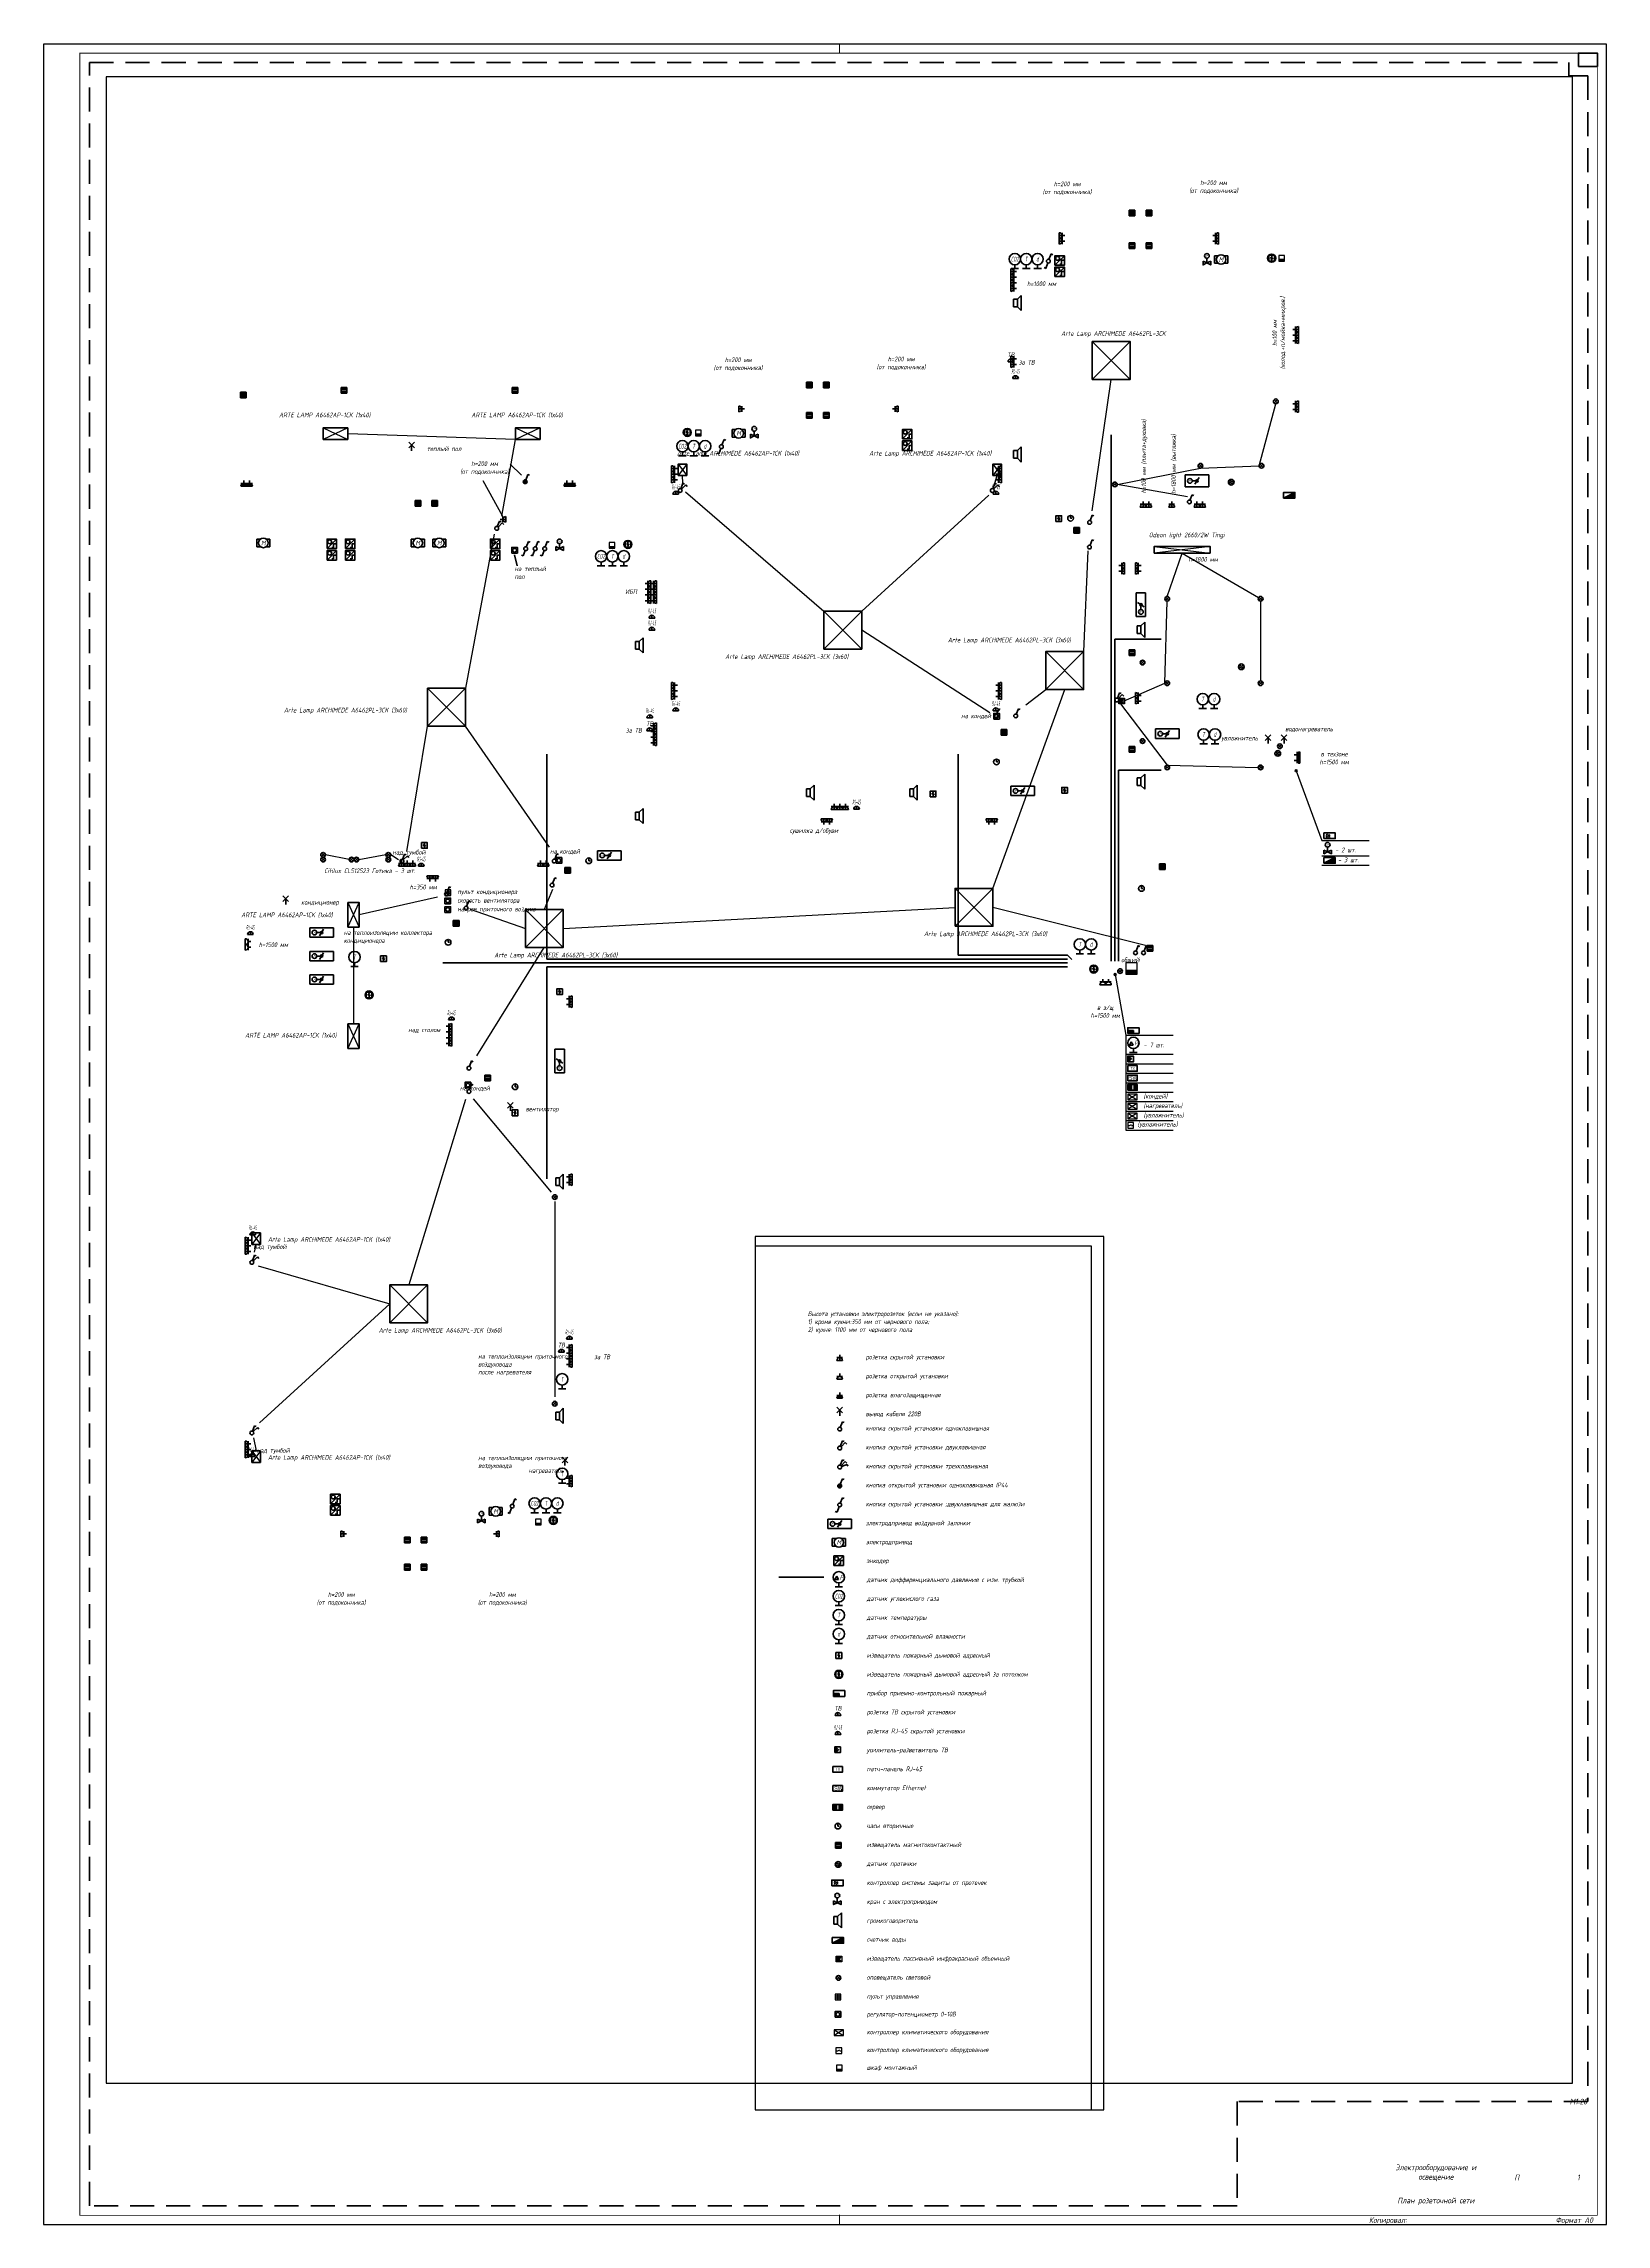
# Paper-space layout 'план' of a CAD drawing. Header units: millimetres. Extents: x 814 to 1639, y 100 to 1250.
# The model-space entities are those that its viewports show. They can reach past a viewport. Long polylines and large blocks are cut down to what shows.
import ezdxf
from ezdxf.enums import TextEntityAlignment as Align

# ---------------------------------------------------------------- set-up
doc = ezdxf.new("R2010")
doc.units = ezdxf.units.MM
doc.linetypes.add('DASHED', pattern=[19.05, 12.7, -6.35])
for name, color, linetype in [('02 Розетки', 7, 'Continuous'), ('03 Стационарное ЭО', 5, 'Continuous'), ('04 Освещение', 7, 'Continuous'), ('05 Слаботочка', 7, 'Continuous'), ('stamp', 7, 'Continuous')]:
    doc.layers.add(name, color=color, linetype=linetype)
doc.layers.add('100 noprint', color=2, linetype='Continuous', plot=False)
doc.styles.add('GOST typeA', font='GOST_A.TTF')
doc.styles.get("Standard").update_dxf_attribs({"font": 'arial.ttf'})
doc.styles.add('ГОСТ-ISOCPEUR', font='isocpeui.ttf', dxfattribs={"width": 0.8})

# ---------------------------------------------------------------- blocks, each defined once
blk = doc.blocks.new('розетка скрытая трехполюсная')
at = {"color": 0, "lineweight": -2}
for p, q in [((-1.5, 1.5), (1.5, 1.5)), ((-1.5, 0), (1.5, 0)), ((0, 0), (0, 3))]:
    blk.add_line(p, q, dxfattribs=at)
blk.add_arc((0, 0), 1.5, 0, 180, dxfattribs=at)
blk = doc.blocks.new('розетка скрытая трехполюсная IP54')
at = {"lineweight": -2}
h = blk.add_hatch(color=0, dxfattribs=at)
h.paths.add_polyline_path([(0, 0), (0, 1.5, 0.414214), (-1.5, 0)])
h.paths.add_polyline_path([(1.5, 0, 0.414214), (0, 1.5), (0, 0)])
at = {"color": 0, "lineweight": -2}
for p, q in [((-1.5, 1.5), (1.5, 1.5)), ((-1.5, 0), (1.5, 0)), ((0, 0), (0, 3))]:
    blk.add_line(p, q, dxfattribs=at)
blk.add_arc((0, 0), 1.5, 0, 180, dxfattribs=at)
blk = doc.blocks.new('розетка открытая трехполюсная')
at = {"color": 0, "lineweight": -2}
for p, q in [((-1.5, 1.5), (1.5, 1.5)), ((-1.5, 0), (1.5, 0)), ((0, 1.5), (0, 3))]:
    blk.add_line(p, q, dxfattribs=at)
blk.add_arc((0, 0), 1.5, 0, 180, dxfattribs=at)
blk = doc.blocks.new('стац. точка')
at = {"color": 0, "lineweight": -2}
for p, q in [((-1.5, 1.5), (1.5, -1.5)), ((1.5, 1.5), (-1.5, -1.5)), ((0, 0), (0, -3))]:
    blk.add_line(p, q, dxfattribs=at)
blk = doc.blocks.new('кнопка 1')
at = {"color": 0, "lineweight": -2}
for p, q in [((0.3, 0.9), (1.4, 3.8)), ((1.4, 3.8), (2.3, 3.4))]:
    blk.add_line(p, q, dxfattribs=at)
blk.add_circle((0, 0), 1, dxfattribs=at)
blk = doc.blocks.new('кнопка 2')
at = {"color": 0, "lineweight": -2}
for p, q in [((0.3, 0.9), (1.4, 3.8)), ((0.7, 0.7), (2.9, 2.9)), ((1.4, 3.8), (2.3, 3.4)), ((2.9, 2.9), (3.7, 2))]:
    blk.add_line(p, q, dxfattribs=at)
blk.add_circle((0, 0), 1, dxfattribs=at)
blk = doc.blocks.new('кнопка 3')
at = {"color": 0, "lineweight": -2}
for p, q in [((0.3, 0.9), (1.4, 3.8)), ((0.7, 0.7), (2.9, 2.9)), ((0.9, 0.3), (3.9, 1.4)), ((1.4, 3.8), (2.3, 3.4)), ((2.9, 2.9), (3.7, 2)), ((3.9, 1.4), (4.3, 0.5))]:
    blk.add_line(p, q, dxfattribs=at)
blk.add_circle((0, 0), 1, dxfattribs=at)
blk = doc.blocks.new('кнопка 1 открытая IP44')
at = {"lineweight": -2}
blk.add_hatch(color=0, dxfattribs=at).paths.add_polyline_path([(-1, 0, 1), (1, 0, 1)])
at = {"color": 0, "lineweight": -2}
for p, q in [((0.3, 0.9), (1.4, 3.8)), ((1.4, 3.8), (2.3, 3.4))]:
    blk.add_line(p, q, dxfattribs=at)
blk.add_circle((0, 0), 1, dxfattribs=at)
blk = doc.blocks.new('дроссель d100')
at = {"color": 0, "lineweight": -2}
for p, q in [((0, 0), (0, 100)), ((0, 100), (250, 100)), ((250, 0), (0, 0)), ((103, 15), (147, 85)), ((250, 100), (250, 0))]:
    blk.add_line(p, q, dxfattribs=at)
at = {"color": 0, "linetype": 'DASHED', "lineweight": -2}
blk.add_line((75, 50), (125, 50), dxfattribs=at)
at = {"color": 0, "lineweight": -2}
for centre, radius in [((50, 50), 25), ((125, 50), 12.5)]:
    blk.add_circle(centre, radius, dxfattribs=at)
at = {"color": 0, "lineweight": -2, "style": 'ГОСТ-ISOCPEUR', "width": 0.8}
blk.add_text('M', height=20, dxfattribs=at).set_placement((50, 50), align=Align.MIDDLE_CENTER)
blk = doc.blocks.new('электродвигатель')
at = {"color": 0, "lineweight": -2}
for p, q in [((0, 4), (0, 0)), ((0, 4), (2, 4)), ((0, 0), (2, 0)), ((5, 4), (7, 4)), ((5, 0), (7, 0)), ((7, 4), (7, 0))]:
    blk.add_line(p, q, dxfattribs=at)
blk.add_circle((3.5, 2), 2.5, dxfattribs=at)
at = {"color": 0, "lineweight": -2, "style": 'ГОСТ-ISOCPEUR', "width": 0.8}
blk.add_text('M', height=2.5, rotation=360, dxfattribs=at).set_placement((3.5, 2), align=Align.MIDDLE_CENTER)
blk = doc.blocks.new('энкодер')
at = {"color": 0, "lineweight": -2}
for p, q in [((0, 0), (5, 5)), ((2.4, 3.6), (2.2, 3.9)), ((2.4, 3.6), (2.7, 3.9)), ((2.5, 0.6), (3.5, 0.6)), ((3.5, 0.6), (3.5, 2.6)), ((3.5, 2.6), (4.5, 2.6))]:
    blk.add_line(p, q, dxfattribs=at)
blk.add_lwpolyline([(0, 0), (0, 5), (5, 5), (5, 0)], close=True, dxfattribs=at)
blk.add_circle((1.4, 3.6), 1, dxfattribs=at)
blk = doc.blocks.new('кнопка жалюзи')
at = {"color": 0, "lineweight": -2}
for p, q in [((0.3, 0.9), (1.4, 3.8)), ((1.4, 3.8), (2.3, 3.4)), ((-2.3, -3.4), (-1.4, -3.8)), ((-1.4, -3.8), (-0.3, -0.9))]:
    blk.add_line(p, q, dxfattribs=at)
blk.add_circle((0, 0), 1, dxfattribs=at)
blk = doc.blocks.new('датчик давления')
at = {"color": 0, "lineweight": -2}
for p, q in [((-1.1, 5.6), (-2.1, 3.8)), ((-2.1, 3.8), (-0.1, 3.8)), ((-2, 0), (2, 0)), ((-0.1, 3.8), (-1.1, 5.6)), ((0, 2), (0, 0))]:
    blk.add_line(p, q, dxfattribs=at)
blk.add_circle((0, 5), 3, dxfattribs=at)
at = {"color": 0, "lineweight": -2, "style": 'ГОСТ-ISOCPEUR', "width": 0.8}
blk.add_text('P', height=2.5, rotation=360, dxfattribs=at).set_placement((1.5, 5), align=Align.MIDDLE_CENTER)
blk = doc.blocks.new('датчик CO2')
at = {"color": 0, "lineweight": -2}
for p, q in [((-2, 0), (2, 0)), ((0, 2), (0, 0))]:
    blk.add_line(p, q, dxfattribs=at)
blk.add_circle((0, 5), 3, dxfattribs=at)
at = {"color": 0, "lineweight": -2, "style": 'ГОСТ-ISOCPEUR', "width": 0.6}
blk.add_text('CO2', height=2.5, rotation=360, dxfattribs=at).set_placement((0, 5), align=Align.MIDDLE_CENTER)
blk = doc.blocks.new('датчик температуры')
at = {"color": 0, "lineweight": -2}
for p, q in [((-2, 0), (2, 0)), ((0, 2), (0, 0))]:
    blk.add_line(p, q, dxfattribs=at)
blk.add_circle((0, 5), 3, dxfattribs=at)
at = {"color": 0, "lineweight": -2, "style": 'ГОСТ-ISOCPEUR', "width": 0.6}
blk.add_text('T', height=2.5, rotation=360, dxfattribs=at).set_placement((0, 5), align=Align.MIDDLE_CENTER)
blk = doc.blocks.new('датчик относительной влажности')
at = {"color": 0, "lineweight": -2}
for p, q in [((-2, 0), (2, 0)), ((0, 2), (0, 0))]:
    blk.add_line(p, q, dxfattribs=at)
blk.add_circle((0, 5), 3, dxfattribs=at)
at = {"color": 0, "lineweight": -2, "style": 'ГОСТ-ISOCPEUR', "width": 0.6}
blk.add_text('d', height=2.5, rotation=360, dxfattribs=at).set_placement((0, 5), align=Align.MIDDLE_CENTER)
blk = doc.blocks.new('дымовой')
at = {"color": 0, "lineweight": -2}
for p, q in [((-1.3, 2.5), (-2.1, 1.4)), ((-2.1, 1.4), (-0.9, 1.6)), ((-0.9, 1.6), (-1.7, 0.5))]:
    blk.add_line(p, q, dxfattribs=at)
blk.add_lwpolyline([(-3, 0), (-3, 3), (0, 3), (0, 0)], close=True, dxfattribs=at)
blk = doc.blocks.new('ППК')
at = {"lineweight": -2}
blk.add_hatch(color=0, dxfattribs=at).paths.add_polyline_path([(-3, 0), (-3, 1.5), (-6, 1.5), (-6, 0)])
at = {"color": 0, "lineweight": -2}
for p in [(-6, 1.5), (-3, 0)]:
    blk.add_line(p, (-3, 1.5), dxfattribs=at)
blk.add_lwpolyline([(-6, 0), (-6, 3), (0, 3), (0, 0)], close=True, dxfattribs=at)
blk = doc.blocks.new('розетка ТВ')
at = {"color": 0, "lineweight": -2}
for p, q in [((-1.5, 0), (1.5, 0)), ((0, 0), (0, 1.5))]:
    blk.add_line(p, q, dxfattribs=at)
blk.add_arc((0, 0), 1.5, 0, 180, dxfattribs=at)
at = {"color": 0, "lineweight": -2, "style": 'ГОСТ-ISOCPEUR', "width": 0.8}
blk.add_text('ТВ', height=2.5, dxfattribs=at).set_placement((0, 2.5), align=Align.CENTER)
blk = doc.blocks.new('розетка RJ-45')
at = {"color": 0, "lineweight": -2}
for p, q in [((-1.5, 0), (1.5, 0)), ((0, 0), (0, 1.5))]:
    blk.add_line(p, q, dxfattribs=at)
blk.add_arc((0, 0), 1.5, 0, 180, dxfattribs=at)
at = {"color": 0, "lineweight": -2, "style": 'ГОСТ-ISOCPEUR', "width": 0.4}
blk.add_text('RJ-45', height=2.5, dxfattribs=at).set_placement((0, 2.5), align=Align.CENTER)
blk = doc.blocks.new('краб ТВ')
at = {"color": 0, "lineweight": -2}
blk.add_lwpolyline([(0, 0), (0, 3), (3, 3), (3, 0)], close=True, dxfattribs=at)
blk.add_lwpolyline([(1, 0.5), (1, 2.5), (2, 1.5), (1, 0.5)], dxfattribs=at)
blk = doc.blocks.new('панель медная')
at = {"color": 0, "lineweight": -2}
blk.add_lwpolyline([(0, 3), (5, 3), (5, 0), (0, 0)], close=True, dxfattribs=at)
at = {"color": 0, "lineweight": -2, "style": 'GOST typeA'}
blk.add_text('TX', height=1.5, dxfattribs=at).set_placement((1.4, 0.8))
blk = doc.blocks.new('коммутатор')
at = {"color": 0, "lineweight": -2}
blk.add_lwpolyline([(0, 0), (5, 0), (5, 3), (0, 3)], close=True, dxfattribs=at)
blk.add_text('SW', height=2, dxfattribs=at).set_placement((0.7, 0.5))
blk = doc.blocks.new('сервер')
at = {"color": 0, "lineweight": -2}
for p, q in [((0.5, 2.5), (2, 2.5)), ((0.5, 0.5), (0.5, 2.5)), ((0.5, 2), (2, 2)), ((0.5, 1.5), (2, 1.5)), ((0.5, 1), (2, 1)), ((2, 0.5), (0.5, 0.5)), ((1, 2.5), (1, 0.5)), ((1.5, 2.5), (1.5, 0.5)), ((2, 2.5), (2, 0.5)), ((3, 2.5), (4.5, 2.5)), ((3, 2), (4.5, 2)), ((3, 1.5), (4.5, 1.5)), ((3, 1), (4.5, 1)), ((3, 0.5), (4.5, 0.5))]:
    blk.add_line(p, q, dxfattribs=at)
blk.add_lwpolyline([(0, 0), (5, 0), (5, 3), (0, 3)], close=True, dxfattribs=at)
blk = doc.blocks.new('часы')
at = {"color": 0, "lineweight": -2}
for q in [(9893.5, 982.5), (9894.2, 981.5)]:
    blk.add_line((9893.5, 981.5), q, dxfattribs=at)
blk.add_circle((9893.5, 981.5), 1.5, dxfattribs=at)
blk = doc.blocks.new('геркон')
at = {"lineweight": -2}
for points in [[(3, 2), (3, 3), (0, 3), (0, 2)], [(3, 0), (3, 1), (0, 1), (0, 0)]]:
    blk.add_hatch(color=0, dxfattribs=at).paths.add_polyline_path(points)
at = {"color": 0, "lineweight": -2}
for p, q in [((0, 0), (0, 3)), ((0, 3), (3, 3)), ((0, 2), (3, 2)), ((0, 1), (3, 1)), ((3, 0), (0, 0)), ((3, 3), (3, 0))]:
    blk.add_line(p, q, dxfattribs=at)
blk = doc.blocks.new('датчик протечки')
at = {"color": 0, "lineweight": -2}
blk.add_circle((0, 0), 1.5, dxfattribs=at)
at = {"color": 0, "lineweight": -2, "start_tangent": (0.745789, 0.666182), "end_tangent": (0.976749, -0.214388)}
for points in [[(-1.1, 0.3), (-0.4, 0.8), (0.2, 0.2), (1.1, 0.6)], [(-1.1, -0.7), (-0.4, -0.2), (0.2, -0.8), (1.1, -0.4)]]:
    blk.add_spline(points, degree=3, dxfattribs=at)
blk = doc.blocks.new('контроллер протечек')
at = {"color": 0, "lineweight": -2}
blk.add_lwpolyline([(0, 0), (0, 3), (6, 3), (6, 0)], close=True, dxfattribs=at)
at = {"color": 0, "lineweight": -2, "start_tangent": (0.745789, 0.666182), "end_tangent": (0.976749, -0.214388)}
for points in [[(1.1, 1.7), (1.8, 2.2), (2.4, 1.7), (3.3, 2.1)], [(1.1, 0.7), (1.8, 1.2), (2.4, 0.7), (3.3, 1.1)]]:
    blk.add_spline(points, degree=3, dxfattribs=at)
blk = doc.blocks.new('вентиль с электроприводом')
at = {"color": 0, "linetype": 'DASHED', "lineweight": -2}
blk.add_line((0, 2.5), (0, 0), dxfattribs=at)
at = {"color": 0, "lineweight": -2}
for points in [[(-2, 1), (-2, -1), (0, 0), (-2, 1)], [(2, 1), (2, -1), (0, 0), (2, 1)]]:
    blk.add_lwpolyline(points, dxfattribs=at)
blk.add_circle((0, 3.75), 1.25, dxfattribs=at)
at = {"color": 0, "lineweight": -2, "style": 'ГОСТ-ISOCPEUR', "width": 0.8}
blk.add_text('M', height=1, rotation=360, dxfattribs=at).set_placement((0, 3.75), align=Align.MIDDLE_CENTER)
blk = doc.blocks.new('громкоговоритель')
at = {"color": 0, "lineweight": -2}
for p, q in [((0, -2), (0, 2)), ((0, 2), (2, 2)), ((2, 2), (4, 4)), ((2, 2), (2, -2)), ((4, 4), (4, -4)), ((2, -2), (0, -2)), ((2, -2), (4, -4))]:
    blk.add_line(p, q, dxfattribs=at)
blk = doc.blocks.new('счетчик воды')
at = {"lineweight": -2}
blk.add_hatch(color=0, dxfattribs=at).paths.add_polyline_path([(6, 0), (6, 3), (0, 0)])
at = {"color": 0, "lineweight": -2}
blk.add_line((0, 0), (6, 3), dxfattribs=at)
blk.add_lwpolyline([(0, 0), (0, 3), (6, 3), (6, 0)], close=True, dxfattribs=at)
blk = doc.blocks.new('Охранный датчик')
blk.add_hatch(color=0).paths.add_polyline_path([(3, 3), (0, 3), (0, 0), (3, 0), (1.5, 1.5)])
at = {"color": 0}
for p, q in [((3, 3), (1.5, 1.5)), ((1.5, 1.5), (3, 0))]:
    blk.add_line(p, q, dxfattribs=at)
blk.add_lwpolyline([(3, 0), (0, 0), (0, 3), (3, 3)], close=True, dxfattribs=at)
blk = doc.blocks.new('клавиатура ОС')
at = {"color": 0}
for p, q in [((0, 2), (3, 2)), ((0, 1), (3, 1)), ((1, 3), (1, 0)), ((2, 3), (2, 0))]:
    blk.add_line(p, q, dxfattribs=at)
blk.add_lwpolyline([(0, 0), (3, 0), (3, 3), (0, 3)], close=True, dxfattribs=at)
blk = doc.blocks.new('регулятор')
at = {"color": 0, "lineweight": -2}
blk.add_lwpolyline([(-1.5, -1.5), (-1.5, 1.5), (1.5, 1.5), (1.5, -1.5)], close=True, dxfattribs=at)
blk.add_circle((0, 0), 1, dxfattribs=at)
blk = doc.blocks.new('маршрутизатор INET')
at = {"color": 0}
for p, q in [((0, 3), (5, 0)), ((5, 3), (0, 0))]:
    blk.add_line(p, q, dxfattribs=at)
blk.add_lwpolyline([(0, 0), (5, 0), (5, 3), (0, 3)], close=True, dxfattribs=at)
blk = doc.blocks.new('реле контроля напряжения')
at = {"color": 0, "ltscale": 100}
for p, q in [((0.5, 1.5), (1, 1.5)), ((1, 1.5), (2, 2)), ((2, 1.5), (2.5, 1.5))]:
    blk.add_line(p, q, dxfattribs=at)
blk.add_lwpolyline([(0, 0), (3, 0), (3, 3), (0, 3)], close=True, dxfattribs=at)
blk = doc.blocks.new('шкаф')
blk.add_hatch(color=256).paths.add_polyline_path([(3, 0), (3, 1), (0, 1), (0, 0)])
blk.add_line((0, 1), (3, 1))
blk.add_lwpolyline([(0, 0), (3, 0), (3, 3), (0, 3)], close=True)

msp = doc.modelspace()

# ---------------------------------------------------------------- hatches: boundary and pattern name
at = {"layer": '05 Слаботочка'}
for points in [[(15532, 10778, 1), (15552, 10778, 1)], [(13621, 8627, 1), (13641, 8627, 1)]]:
    msp.add_hatch(color=256, dxfattribs=at).paths.add_polyline_path(points)

# ---------------------------------------------------------------- linework, layer by layer
at = {"linetype": 'DASHED', "lineweight": 40, "ltscale": 10}
msp.add_line((29420, 3523), (28947, 3523), dxfattribs=at)
for p, q in [((29594, -722), (29558, -686)), ((29558, -722), (29594, -686))]:
    msp.add_line(p, q)
at = {"lineweight": 40}
for centre, radius in [((29580, 2499), 42.4), ((29576, -704), 25)]:
    msp.add_circle(centre, radius, dxfattribs=at)
at = {"layer": '02 Розетки', "linetype": 'Continuous'}
msp.add_line((7171, 13460), (6961, 13835), dxfattribs=at)
at = {"layer": '04 Освещение', "color": 3}
for p, q in [((13390, 15306), (13790, 14906)), ((13790, 15306), (13390, 14906)), ((15345, 14657), (15310, 14693)), ((15310, 14657), (15345, 14693)), ((5533, 14394), (5273, 14274)), ((5273, 14394), (5533, 14274)), ((7302, 14394), (7562, 14274)), ((7562, 14394), (7302, 14274)), ((9111, 14013), (9021, 13893)), ((9021, 14013), (9111, 13893)), ((9069, 13811), (9066, 13893)), ((12431, 14013), (12341, 13893)), ((12341, 14013), (12431, 13893)), ((12363, 13811), (12386, 13893)), ((13647, 13782), (13612, 13817)), ((13612, 13782), (13647, 13817)), ((14549, 13978), (14513, 14014)), ((14513, 13978), (14549, 14014)), ((15194, 13978), (15158, 14014)), ((15158, 13978), (15194, 14014)), ((14044, 13145), (14634, 13075)), ((14634, 13145), (14044, 13075)), ((10557, 12462), (10957, 12062)), ((10957, 12462), (10557, 12062)), ((14199, 12575), (14163, 12610)), ((14163, 12575), (14199, 12610)), ((15185, 12575), (15149, 12610)), ((15149, 12575), (15185, 12610)), ((12899, 12034), (13299, 11634)), ((13299, 12034), (12899, 11634)), ((6376, 11648), (6776, 11248)), ((6776, 11648), (6376, 11248)), ((14199, 11683), (14163, 11718)), ((14163, 11683), (14199, 11718)), ((15185, 11683), (15149, 11718)), ((15149, 11683), (15185, 11718)), ((15387, 11018), (15352, 11053)), ((15352, 11018), (15387, 11053)), ((14199, 10796), (14163, 10831)), ((14163, 10796), (14199, 10831)), ((15185, 10796), (15149, 10831)), ((15149, 10796), (15185, 10831)), ((5290, 9872), (5254, 9907)), ((5254, 9872), (5290, 9907)), ((5979, 9872), (5943, 9907)), ((5943, 9872), (5979, 9907)), ((5290, 9822), (5254, 9857)), ((5254, 9822), (5290, 9857)), ((5591, 9822), (5556, 9857)), ((5556, 9822), (5591, 9857)), ((5641, 9822), (5606, 9857)), ((5606, 9822), (5641, 9857)), ((5979, 9822), (5943, 9857)), ((5943, 9822), (5979, 9857)), ((11942, 9536), (12342, 9136)), ((12342, 9536), (11942, 9136)), ((5534, 9387), (5654, 9127)), ((5534, 9127), (5654, 9387)), ((7407, 9313), (7807, 8913)), ((7807, 9313), (7407, 8913)), ((13701, 8646), (13665, 8682)), ((13665, 8646), (13701, 8682)), ((5534, 8107), (5654, 7847)), ((5534, 7847), (5654, 8107)), ((7735, 6261), (7699, 6297)), ((7699, 6261), (7735, 6297)), ((4611, 5900), (4521, 5780)), ((4521, 5900), (4611, 5780)), ((5976, 5353), (6376, 4953)), ((6376, 5353), (5976, 4953)), ((7735, 4082), (7699, 4117)), ((7699, 4082), (7735, 4117)), ((4611, 3600), (4521, 3480)), ((4521, 3600), (4611, 3480))]:
    msp.add_line(p, q, dxfattribs=at)
at = {"layer": '04 Освещение', "color": 3, "linetype": 'DASHED', "ltscale": 5}
for p, q in [((13390, 13520), (13590, 14906)), ((15151, 13996), (15327, 14650)), ((7302, 14274), (5533, 14334)), ((7159, 13462), (7302, 14274)), ((7365, 13896), (7248, 14012)), ((13654, 13799), (14531, 13971)), ((14531, 13971), (15151, 13996)), ((9097, 13719), (10557, 12462)), ((12300, 13684), (10957, 12462)), ((14395, 13668), (13654, 13799)), ((7079, 13274), (6776, 11648)), ((13344, 13097), (13299, 12034)), ((14181, 12617), (14339, 13075)), ((14339, 13075), (15145, 12605)), ((14156, 11701), (14181, 12567)), ((15167, 12567), (15167, 11726)), ((12309, 11388), (10957, 12262)), ((12342, 9536), (13099, 11634)), ((12689, 11474), (12899, 11634)), ((13718, 11513), (14156, 11701)), ((13688, 11483), (14181, 10838)), ((6156, 9924), (6376, 11248)), ((7662, 9972), (6776, 11248)), ((14181, 10838), (15142, 10813)), ((5549, 9840), (5297, 9890)), ((5649, 9840), (5936, 9892)), ((6068, 9839), (5986, 9890)), ((6481, 9442), (5654, 9257)), ((7693, 9526), (7607, 9313)), ((6823, 9317), (7407, 9113)), ((7807, 9113), (11942, 9336)), ((13950, 8935), (12342, 9336)), ((5594, 9127), (5594, 8107)), ((6896, 7771), (7607, 8913)), ((6776, 7310), (6176, 5353)), ((6858, 7314), (7678, 6332)), ((7717, 6232), (7717, 4173)), ((4549, 5697), (4566, 5780)), ((4589, 5553), (5976, 5153)), ((4601, 3898), (5976, 5153)), ((4537, 3737), (4566, 3600))]:
    msp.add_line(p, q, dxfattribs=at)
at = {"layer": '04 Освещение', "color": 3, "lineweight": 40}
for points in [[(13390, 14906), (13390, 15306), (13790, 15306), (13790, 14906)], [(5273, 14274), (5273, 14394), (5533, 14394), (5533, 14274)], [(7302, 14274), (7302, 14394), (7562, 14394), (7562, 14274)], [(9111, 13893), (9021, 13893), (9021, 14013), (9111, 14013)], [(12431, 13893), (12341, 13893), (12341, 14013), (12431, 14013)], [(10557, 12062), (10557, 12462), (10957, 12462), (10957, 12062)], [(12899, 11634), (12899, 12034), (13299, 12034), (13299, 11634)], [(6376, 11248), (6376, 11648), (6776, 11648), (6776, 11248)], [(11942, 9136), (11942, 9536), (12342, 9536), (12342, 9136)], [(5654, 9127), (5534, 9127), (5534, 9387), (5654, 9387)], [(7407, 8913), (7407, 9313), (7807, 9313), (7807, 8913)], [(5654, 7847), (5534, 7847), (5534, 8107), (5654, 8107)], [(4611, 5780), (4521, 5780), (4521, 5900), (4611, 5900)], [(5976, 4953), (5976, 5353), (6376, 5353), (6376, 4953)], [(4611, 3480), (4521, 3480), (4521, 3600), (4611, 3600)]]:
    msp.add_lwpolyline(points, close=True, dxfattribs=at)
at = {"layer": '04 Освещение', "color": 3, "lineweight": 40, "flags": 128}
msp.add_lwpolyline([(14044, 13075), (14044, 13145), (14634, 13145), (14634, 13075)], close=True, dxfattribs=at)
at = {"layer": '04 Освещение', "color": 3, "lineweight": 40}
for centre in [(15327, 14675), (13629, 13799), (14531, 13996), (15176, 13996), (14181, 12592), (15167, 12592), (14181, 11701), (15167, 11701), (15370, 11036), (14181, 10813), (15167, 10813), (5272, 9890), (5961, 9890), (5272, 9840), (5574, 9840), (5624, 9840), (5961, 9840), (13683, 8664), (7717, 6279), (7717, 4099)]:
    msp.add_circle(centre, 25, dxfattribs=at)
at = {"layer": '05 Слаботочка', "lineweight": 40}
for p, q in [((14370, 13899), (14620, 13899)), ((14370, 13899), (14370, 13774)), ((14445, 13836), (14495, 13836)), ((14473, 13801), (14517, 13871)), ((14620, 13899), (14620, 13774)), ((14620, 13774), (14370, 13774)), ((7320, 12940), (7292, 13055))]:
    msp.add_line(p, q, dxfattribs=at)
at = {"layer": '05 Слаботочка', "color": 1}
for p, q in [((13939, 11902), (13903, 11937)), ((13903, 11902), (13939, 11937)), ((13939, 11072), (13903, 11108)), ((13903, 11072), (13939, 11108))]:
    msp.add_line(p, q, dxfattribs=at)
at = {"layer": '05 Слаботочка'}
for p, q in [((15542, 10778), (15814, 10041)), ((15814, 10041), (16313, 10041)), ((15814, 9881), (16313, 9881)), ((15814, 9781), (16313, 9781)), ((13631, 8627), (13744, 7986)), ((13744, 7986), (14243, 7986)), ((13744, 7986), (13744, 6986)), ((13744, 7786), (14243, 7786)), ((13744, 7686), (14243, 7686)), ((13744, 7586), (14243, 7586)), ((13744, 7486), (14243, 7486)), ((13744, 7386), (14243, 7386)), ((13744, 7286), (14243, 7286)), ((13744, 7186), (14243, 7186)), ((13744, 7086), (14243, 7086)), ((13744, 6986), (14243, 6986))]:
    msp.add_line(p, q, dxfattribs=at)
at = {"layer": '05 Слаботочка', "linetype": 'DASHED', "lineweight": 40, "ltscale": 10}
for points in [[(13588, 8770), (13588, 10862), (13588, 14322)], [(13628, 8770), (13628, 12166), (14117, 12166)], [(13128, 8790), (7635, 8790), (7635, 10954)], [(13173, 8785), (13128, 8830), (11973, 8830), (11973, 10954)], [(13668, 8770), (13668, 10782), (14117, 10782)], [(13128, 8750), (7675, 8750), (6537, 8750)]]:
    msp.add_lwpolyline(points, dxfattribs=at)
at = {"layer": '05 Слаботочка', "linetype": 'DASHED', "lineweight": 40, "ltscale": 10, "flags": 128}
msp.add_lwpolyline([(13128, 8710), (7635, 8710), (7635, 6473)], dxfattribs=at)
at = {"layer": '05 Слаботочка', "color": 1, "lineweight": 40}
for centre, radius in [((15283, 16186), 42.4), ((9115, 14347), 42.4), ((8489, 13166), 42.4), ((13921, 11919), 25), ((13921, 11090), 25), ((13406, 8685), 42.4), ((5758, 8412), 42.4), ((7702, 2868), 42.4)]:
    msp.add_circle(centre, radius, dxfattribs=at)
at = {"layer": '05 Слаботочка', "lineweight": 40}
for centre, radius in [((14420, 13836), 25), ((14495, 13836), 12.5), ((15542, 10778), 10), ((13631, 8627), 10)]:
    msp.add_circle(centre, radius, dxfattribs=at)
at = {"layer": '100 noprint'}
msp.add_lwpolyline([(28570, 7016), (28570, -2196), (32248, -2196), (32248, 7016)], close=True, dxfattribs=at)

# ---------------------------------------------------------------- block references
at = {"lineweight": 40, "xscale": 20, "yscale": 20, "zscale": 20}
for name, p in [('розетка скрытая трехполюсная', (29589, 5812)), ('розетка открытая трехполюсная', (29589, 5612)), ('розетка скрытая трехполюсная IP54', (29589, 5412)), ('стац. точка', (29589, 5287)), ('кнопка 1', (29589, 5087)), ('кнопка 2', (29589, 4887)), ('кнопка 3', (29589, 4687)), ('кнопка 1 открытая IP44', (29589, 4487)), ('кнопка жалюзи', (29589, 4287)), ('электродвигатель', (29511, 3851)), ('энкодер', (29528, 3648)), ('датчик давления', (29580, 3423)), ('датчик CO2', (29580, 3224)), ('датчик температуры', (29580, 3024)), ('датчик относительной влажности', (29580, 2825)), ('дымовой', (29610, 2668)), ('ППК', (29643, 2267)), ('дымовой', (29610, 2469)), ('розетка ТВ', (29571, 2066)), ('розетка RJ-45', (29571, 1866)), ('краб ТВ', (29537, 1673)), ('панель медная', (29517, 1466)), ('коммутатор', (29517, 1266)), ('сервер', (29517, 1066)), ('часы', (-168300, -18732)), ('геркон', (29545, 666)), ('датчик протечки', (29573, 493)), ('контроллер протечек', (29506, 269)), ('вентиль с электроприводом', (29564, 90)), ('громкоговоритель', (29527, -96)), ('счетчик воды', (29510, -339)), ('регулятор', (29570, -1089))]:
    msp.add_blockref(name, p, dxfattribs=at)
at = {"lineweight": 40, "rotation": 360}
msp.add_blockref('дроссель d100', (29464, 4037), dxfattribs=at)
at = {"xscale": 20, "yscale": 20, "zscale": 20}
for name, p in [('Охранный датчик', (29553, -535)), ('клавиатура ОС', (29541, -934)), ('маршрутизатор INET', (29531, -1313)), ('реле контроля напряжения', (29550, -1502)), ('шкаф', (29556, -1686))]:
    msp.add_blockref(name, p, dxfattribs=at)
at = {"layer": '02 Розетки', "color": 1, "lineweight": 40, "xscale": 20, "yscale": 20, "zscale": 20}
for name, p, rotation in [('розетка скрытая трехполюсная', (13041, 16425), 270), ('розетка скрытая трехполюсная', (13041, 16365), 270), ('розетка скрытая трехполюсная', (14721, 16425), 90), ('розетка скрытая трехполюсная', (14721, 16365), 90), ('розетка скрытая трехполюсная', (12531, 16045), 270), ('розетка скрытая трехполюсная', (12531, 15985), 270), ('розетка скрытая трехполюсная', (12531, 15925), 270), ('розетка скрытая трехполюсная', (12531, 15865), 270), ('розетка скрытая трехполюсная', (15566, 15435), 89.99999999999999), ('розетка скрытая трехполюсная', (15566, 15375), 89.99999999999999), ('розетка скрытая трехполюсная', (15566, 15315), 89.99999999999999), ('розетка скрытая трехполюсная', (12531, 15123), 270), ('розетка скрытая трехполюсная', (12531, 15063), 270), ('розетка скрытая трехполюсная', (9661, 14595), 270), ('розетка скрытая трехполюсная', (11341, 14595), 90), ('розетка скрытая трехполюсная', (15566, 14650), 89.99999999999999), ('розетка скрытая трехполюсная', (15566, 14590), 89.99999999999999), ('розетка скрытая трехполюсная', (8951, 13966), 270), ('розетка скрытая трехполюсная', (8951, 13906), 270), ('розетка скрытая трехполюсная', (8951, 13846), 270), ('розетка скрытая трехполюсная', (12431, 13966), 89.99999999999999), ('розетка скрытая трехполюсная', (12431, 13906), 89.99999999999999), ('розетка скрытая трехполюсная', (12431, 13846), 89.99999999999999), ('розетка скрытая трехполюсная', (13926, 13560), 359.9999999999999), ('розетка скрытая трехполюсная', (13986, 13560), 359.9999999999999), ('розетка скрытая трехполюсная', (14229, 13560), 359.9999999999999), ('розетка скрытая трехполюсная', (14495, 13560), 359.9999999999999), ('розетка скрытая трехполюсная', (14555, 13560), 359.9999999999999), ('розетка скрытая трехполюсная', (7201, 13430), 90), ('розетка скрытая трехполюсная', (13731, 12942), 89.99999999999999), ('розетка скрытая трехполюсная', (13731, 12882), 89.99999999999999), ('розетка скрытая трехполюсная', (13846, 12942), 270), ('розетка скрытая трехполюсная', (13846, 12882), 270), ('розетка скрытая трехполюсная', (8731, 12752), 89.99999999999999), ('розетка скрытая трехполюсная', (8731, 12692), 89.99999999999999), ('розетка скрытая трехполюсная', (8731, 12632), 89.99999999999999), ('розетка скрытая трехполюсная', (8791, 12752), 89.99999999999999), ('розетка скрытая трехполюсная', (8791, 12692), 89.99999999999999), ('розетка скрытая трехполюсная', (8791, 12632), 89.99999999999999), ('розетка скрытая трехполюсная', (8731, 12572), 89.99999999999999), ('розетка скрытая трехполюсная', (8791, 12572), 89.99999999999999), ('розетка скрытая трехполюсная', (8951, 11680), 270), ('розетка скрытая трехполюсная', (8951, 11620), 270), ('розетка скрытая трехполюсная', (8951, 11560), 270), ('розетка скрытая трехполюсная', (12431, 11680), 89.99999999999999), ('розетка скрытая трехполюсная', (12431, 11620), 89.99999999999999), ('розетка скрытая трехполюсная', (12431, 11560), 89.99999999999999), ('розетка скрытая трехполюсная', (13846, 11573), 270), ('розетка скрытая трехполюсная', (13846, 11513), 270), ('розетка скрытая трехполюсная', (8791, 11253), 89.99999999999999), ('розетка скрытая трехполюсная', (8791, 11193), 89.99999999999999), ('розетка скрытая трехполюсная', (8791, 11133), 89.99999999999999), ('розетка скрытая трехполюсная', (8791, 11073), 89.99999999999999), ('розетка скрытая трехполюсная IP54', (15581, 10946), 90), ('розетка скрытая трехполюсная IP54', (15581, 10886), 90), ('розетка скрытая трехполюсная', (10666, 10370), 359.9999999999999), ('розетка скрытая трехполюсная', (10726, 10370), 359.9999999999999), ('розетка скрытая трехполюсная', (10786, 10370), 359.9999999999999), ('розетка скрытая трехполюсная', (10558, 10270), 180), ('розетка скрытая трехполюсная', (10618, 10270), 180), ('розетка скрытая трехполюсная', (12299, 10270), 180), ('розетка скрытая трехполюсная', (12359, 10270), 180), ('розетка скрытая трехполюсная', (6099, 9770), 360), ('розетка скрытая трехполюсная', (6159, 9770), 360), ('розетка скрытая трехполюсная', (6219, 9770), 360), ('розетка скрытая трехполюсная', (6399, 9670), 180), ('розетка скрытая трехполюсная', (6459, 9670), 180), ('розетка скрытая трехполюсная', (7566, 9770), 360), ('розетка скрытая трехполюсная', (7626, 9770), 360), ('розетка открытая трехполюсная', (4451, 8975), 270), ('розетка открытая трехполюсная', (4451, 8915), 270), ('розетка скрытая трехполюсная', (7901, 8371), 89.99999999999999), ('розетка скрытая трехполюсная', (7901, 8311), 89.99999999999999), ('розетка скрытая трехполюсная', (6631, 8081), 89.99999999999999), ('розетка скрытая трехполюсная', (6631, 8021), 89.99999999999999), ('розетка скрытая трехполюсная', (6631, 7961), 89.99999999999999), ('розетка скрытая трехполюсная', (6631, 7901), 89.99999999999999), ('розетка скрытая трехполюсная', (7901, 6492), 89.99999999999999), ('розетка скрытая трехполюсная', (7901, 6432), 89.99999999999999), ('розетка скрытая трехполюсная', (4451, 5825), 270), ('розетка скрытая трехполюсная', (4451, 5765), 270), ('розетка скрытая трехполюсная', (4451, 5705), 270), ('розетка скрытая трехполюсная', (7901, 4693), 89.99999999999999), ('розетка скрытая трехполюсная', (7901, 4633), 89.99999999999999), ('розетка скрытая трехполюсная', (7901, 4573), 89.99999999999999), ('розетка скрытая трехполюсная', (7901, 4513), 89.99999999999999), ('розетка скрытая трехполюсная', (4451, 3675), 270), ('розетка скрытая трехполюсная', (4451, 3615), 270), ('розетка скрытая трехполюсная', (4451, 3559), 270), ('розетка скрытая трехполюсная', (7901, 3312), 89.99999999999999), ('розетка скрытая трехполюсная', (7901, 3252), 89.99999999999999), ('розетка скрытая трехполюсная', (5461, 2725), 270), ('розетка скрытая трехполюсная', (7131, 2725), 90)]:
    msp.add_blockref(name, p, dxfattribs=dict(at, rotation=rotation))
for name, p in [('розетка скрытая трехполюсная IP54', (4436, 13780)), ('розетка скрытая трехполюсная IP54', (4496, 13780)), ('розетка скрытая трехполюсная IP54', (7846, 13780)), ('розетка скрытая трехполюсная IP54', (7906, 13780)), ('розетка открытая трехполюсная', (13501, 8520)), ('розетка открытая трехполюсная', (13561, 8520))]:
    msp.add_blockref(name, p, dxfattribs=at)
at = {"layer": '03 Стационарное ЭО', "lineweight": 40, "xscale": 20, "yscale": 20, "zscale": 20}
for p in [(6207, 14214), (15246, 11126), (15415, 11126), (4879, 9427), (7249, 7248), (7825, 3506)]:
    msp.add_blockref('стац. точка', p, dxfattribs=at)
at = {"layer": '04 Освещение', "color": 3, "lineweight": 40, "xscale": 20, "yscale": 20, "zscale": 20}
for name, p in [('кнопка 1 открытая IP44', (7405, 13827)), ('кнопка 2', (9041, 13735)), ('кнопка 2', (12335, 13735)), ('кнопка 1', (14415, 13614)), ('кнопка 2', (7105, 13335)), ('кнопка 1', (13362, 13398)), ('кнопка 1', (13360, 13138)), ('кнопка 2', (13649, 11524)), ('кнопка 1', (12372, 11356)), ('кнопка 1', (12582, 11356)), ('кнопка 2', (6105, 9822)), ('кнопка 1', (7712, 9825)), ('кнопка 1', (6575, 9476)), ('кнопка 1', (7689, 9571)), ('кнопка 1', (6781, 9328)), ('кнопка 1', (13931, 8856)), ('кнопка 1', (6812, 7639)), ('кнопка 1', (6812, 7393)), ('кнопка 2', (4521, 5590)), ('кнопка 2', (4521, 3790))]:
    msp.add_blockref(name, p, dxfattribs=at)
at = {"layer": '04 Освещение', "color": 1, "lineweight": 40, "xscale": 20, "yscale": 20, "zscale": 20}
msp.add_blockref('кнопка 1', (13846, 8856), dxfattribs=at)
at = {"layer": '05 Слаботочка', "lineweight": 40}
for name, p, xscale, yscale, zscale in [('геркон', (13779, 16633), 20, 20, 20), ('геркон', (13957, 16633), 20, 20, 20), ('геркон', (13779, 16289), 20, 20, 20), ('геркон', (13957, 16289), 20, 20, 20), ('датчик CO2', (12573, 16076), 20, 20, 20), ('датчик температуры', (12693, 16076), 20, 20, 20), ('датчик относительной влажности', (12813, 16076), 20, 20, 20), ('кнопка жалюзи', (12927, 16154), 20, 20, 20), ('энкодер', (12996, 16112), 20, 20, 20), ('электродвигатель', (14679, 16132), 20, 20, 20), ('шкаф', (15359, 16154), 20, 20, 20), ('энкодер', (12996, 15992), 20, 20, 20), ('громкоговоритель', (12560, 15713), 20, 20, 20), ('геркон', (4401, 14712), 20, 20, 20), ('геркон', (5464, 14763), 20, 20, 20), ('геркон', (7269, 14763), 20, 20, 20), ('геркон', (10375, 14818), 20, 20, 20), ('геркон', (10552, 14818), 20, 20, 20), ('геркон', (10375, 14497), 20, 20, 20), ('геркон', (10552, 14497), 20, 20, 20), ('шкаф', (9204, 14311), 20, 20, 20), ('кнопка жалюзи', (9476, 14197), 20, 20, 20), ('электродвигатель', (9588, 14298), 20, 20, 20), ('энкодер', (11387, 14278), 20, 20, 20), ('датчик CO2', (9064, 14102), 20, 20, 20), ('датчик температуры', (9184, 14102), 20, 20, 20), ('датчик относительной влажности', (9304, 14102), 20, 20, 20), ('энкодер', (11387, 14158), 20, 20, 20), ('громкоговоритель', (12560, 14115), 20, 20, 20), ('геркон', (6243, 13569), 20, 20, 20), ('геркон', (6420, 13569), 20, 20, 20), ('электродвигатель', (4572, 13141), 20, 20, 20), ('энкодер', (5314, 13121), 20, 20, 20), ('энкодер', (5508, 13121), 20, 20, 20), ('электродвигатель', (6201, 13141), 20, 20, 20), ('электродвигатель', (6429, 13141), 20, 20, 20), ('энкодер', (7039, 13121), 20, 20, 20), ('регулятор', (7294, 13104), 20, 20, 20), ('кнопка жалюзи', (7411, 13120), 20, 20, 20), ('кнопка жалюзи', (7511, 13120), 20, 20, 20), ('кнопка жалюзи', (7611, 13120), 20, 20, 20), ('шкаф', (8293, 13125), 20, 20, 20), ('геркон', (13194, 13284), 20, 20, 20), ('энкодер', (5314, 13001), 20, 20, 20), ('энкодер', (5508, 13001), 20, 20, 20), ('энкодер', (7039, 13001), 20, 20, 20), ('датчик CO2', (8206, 12940), 20, 20, 20), ('датчик температуры', (8326, 12940), 20, 20, 20), ('датчик относительной влажности', (8446, 12940), 20, 20, 20), ('громкоговоритель', (13863, 12265), 20, 20, 20), ('громкоговоритель', (8569, 12100), 20, 20, 20), ('геркон', (13779, 11992), 20, 20, 20), ('датчик температуры', (14556, 11433), 20, 20, 20), ('датчик относительной влажности', (14676, 11433), 20, 20, 20), ('регулятор', (12380, 11352), 20, 20, 20), ('геркон', (12429, 11153), 20, 20, 20), ('датчик температуры', (14565, 11060), 20, 20, 20), ('датчик относительной влажности', (14685, 11060), 20, 20, 20), ('геркон', (13779, 10972), 20, 20, 20), ('громкоговоритель', (10374, 10547), 20, 20, 20), ('громкоговоритель', (11463, 10547), 20, 20, 20), ('громкоговоритель', (13863, 10662), 20, 20, 20), ('громкоговоритель', (8569, 10300), 20, 20, 20), ('регулятор', (7761, 9832), 20, 20, 20), ('геркон', (7825, 9697), 20, 20, 20), ('геркон', (14099, 9735), 20, 20, 20), ('регулятор', (6588, 9404), 20, 20, 20), ('регулятор', (6588, 9313), 20, 20, 20), ('геркон', (6647, 9137), 20, 20, 20), ('датчик температуры', (13259, 8845), 20, 20, 20), ('датчик относительной влажности', (13379, 8845), 20, 20, 20), ('датчик температуры', (5604, 8712), 20, 20, 20), ('шкаф', (13745, 8632), 40, 40, 40), ('геркон', (13969, 8875), 20, 20, 20), ('датчик давления', (13824, 7806), 20, 20, 20), ('панель медная', (13764, 7606), 20, 20, 20), ('регулятор', (6801, 7460), 20, 20, 20), ('геркон', (6981, 7507), 20, 20, 20), ('коммутатор', (13764, 7506), 20, 20, 20), ('сервер', (13764, 7406), 20, 20, 20), ('маршрутизатор INET', (13764, 7306), 20, 20, 20), ('маршрутизатор INET', (13764, 7206), 20, 20, 20), ('маршрутизатор INET', (13764, 7106), 20, 20, 20), ('реле контроля напряжения', (13764, 7006), 20, 20, 20), ('громкоговоритель', (7727, 6442), 20, 20, 20), ('датчик температуры', (7796, 4256), 20, 20, 20), ('громкоговоритель', (7727, 3970), 20, 20, 20), ('датчик температуры', (7796, 3259), 20, 20, 20), ('энкодер', (5351, 3043), 20, 20, 20), ('энкодер', (5351, 2923), 20, 20, 20), ('электродвигатель', (7024, 2923), 20, 20, 20), ('кнопка жалюзи', (7268, 3018), 20, 20, 20), ('датчик CO2', (7505, 2947), 20, 20, 20), ('датчик температуры', (7625, 2947), 20, 20, 20), ('датчик относительной влажности', (7745, 2947), 20, 20, 20), ('шкаф', (7515, 2820), 20, 20, 20), ('геркон', (6131, 2630), 20, 20, 20), ('геркон', (6309, 2630), 20, 20, 20), ('геркон', (6131, 2344), 20, 20, 20), ('геркон', (6309, 2344), 20, 20, 20)]:
    msp.add_blockref(name, p, dxfattribs=dict(at, xscale=xscale, yscale=yscale, zscale=zscale))
at = {"layer": '05 Слаботочка', "color": 2, "lineweight": 40, "xscale": 20, "yscale": 20, "zscale": 20}
for p in [(14600, 16135), (9823, 14310), (7769, 13122), (6943, 2862)]:
    msp.add_blockref('вентиль с электроприводом', p, dxfattribs=at)
at = {"layer": '05 Слаботочка', "color": 1, "lineweight": 40, "xscale": 20, "yscale": 20, "zscale": 20}
for name, p in [('дымовой', (15313, 16156)), ('дымовой', (9145, 14317)), ('дымовой', (13066, 13408)), ('дымовой', (8519, 13136)), ('Охранный датчик', (13671, 11483)), ('дымовой', (13128, 10541)), ('дымовой', (11740, 10503)), ('дымовой', (6372, 9960)), ('дымовой', (5940, 8764)), ('дымовой', (13436, 8655)), ('дымовой', (5788, 8382)), ('дымовой', (7798, 8416)), ('ППК', (13884, 8006)), ('дымовой', (7328, 7138)), ('дымовой', (7732, 2838))]:
    msp.add_blockref(name, p, dxfattribs=at)
at = {"layer": '05 Слаботочка', "color": 6, "lineweight": 40, "xscale": 20, "yscale": 20, "zscale": 20}
for name, p in [('розетка ТВ', (12531, 15093)), ('розетка RJ-45', (12581, 14916)), ('розетка RJ-45', (8995, 13697)), ('розетка RJ-45', (12373, 13697)), ('розетка RJ-45', (8743, 12389)), ('розетка RJ-45', (8743, 12262)), ('розетка RJ-45', (8995, 11411)), ('розетка RJ-45', (12373, 11411)), ('розетка RJ-45', (8720, 11337)), ('розетка ТВ', (8719, 11200)), ('розетка RJ-45', (10902, 10371)), ('розетка RJ-45', (6308, 9770)), ('розетка RJ-45', (4505, 9049)), ('розетка RJ-45', (6627, 8148)), ('краб ТВ', (13764, 7706)), ('розетка RJ-45', (4530, 5882)), ('розетка RJ-45', (7872, 4780)), ('розетка ТВ', (7788, 4642)), ('розетка RJ-45', (4521, 3540))]:
    msp.add_blockref(name, p, dxfattribs=at)
at = {"layer": '05 Слаботочка', "color": 4, "lineweight": 40, "xscale": 20, "yscale": 20, "zscale": 20}
for name, p in [('датчик протечки', (14857, 13822)), ('счетчик воды', (15409, 13654)), ('датчик протечки', (14963, 11875)), ('датчик протечки', (15348, 10961)), ('контроллер протечек', (15834, 10061)), ('вентиль с электроприводом', (15874, 9921)), ('счетчик воды', (15834, 9801))]:
    msp.add_blockref(name, p, dxfattribs=at)
at = {"layer": '05 Слаботочка', "color": 5, "lineweight": 40, "xscale": 20, "yscale": 20, "zscale": 20}
for p in [(-184709, -6189), (-185491, -8760), (-189794, -9802), (-183961, -10094), (-191278, -10663), (-190572, -12187)]:
    msp.add_blockref('часы', p, dxfattribs=at)
at = {"layer": '05 Слаботочка', "lineweight": 40}
for p, rotation in [((13953, 12404), 89.99999999999999), ((14058, 11118), 360), ((12531, 10515), 360), ((5131, 9020), 360), ((5131, 8772), 360), ((5131, 8525), 360), ((7819, 7590), 90)]:
    msp.add_blockref('дроссель d100', p, dxfattribs=dict(at, rotation=rotation))
msp.add_blockref('дроссель d100', (8169, 9834), dxfattribs=at)
at = {"layer": '05 Слаботочка', "xscale": 20, "yscale": 20, "zscale": 20}
msp.add_blockref('клавиатура ОС', (6561, 9461), dxfattribs=at)

# ---------------------------------------------------------------- texts
at = {"linetype": 'Continuous', "style": 'ГОСТ-ISOCPEUR', "width": 0.8}
for s, p in [('розетка скрытой установки', (29864, 5823)), ('розетка открытой установки', (29864, 5623)), ('розетка влагозащищенная', (29864, 5423)), ('вывод кабеля 220В', (29864, 5223)), ('кнопка скрытой установки одноклавишная', (29864, 5072)), ('кнопка скрытой установки двуклавишная', (29864, 4872)), ('кнопка скрытой установки трехклавишная', (29864, 4672)), ('кнопка открытой установки одноклавишная IP44', (29864, 4472)), ('кнопка скрытой установки ;двуклавишная для жалюзи', (29864, 4272)), ('электродпривод воздушной залонки', (29864, 4072)), ('электродпривод', (29868, 3872)), ('энкодер', (29871, 3673)), ('датчик дифференциального давления с изм. трубкой', (29875, 3473)), ('датчик углекислого газа', (29875, 3274)), ('датчик температуры', (29875, 3074)), ('датчик относительной влажности', (29875, 2875)), ('извещатель пожарный дымовой адресный', (29875, 2675)), ('извещатель пожарный дымовой адресный за потолком', (29875, 2476)), ('прибор приемно-контрольный пожарный', (29875, 2277)), ('розетка ТВ скрытой установки', (29875, 2077)), ('розетка RJ-45 скрытой установки', (29875, 1877)), ('усилитель-разветвитель ТВ', (29875, 1677)), ('патч-панель RJ-45', (29875, 1477)), ('коммутатор Ethernet', (29875, 1277)), ('сервер', (29875, 1077)), ('извещатель магнитоконтактный', (29875, 677)), ('часы вторичные', (29875, 877)), ('датчик протечки', (29875, 477)), ('контроллер системы защиты от протечек', (29875, 277)), ('кран с электроприводом', (29875, 77)), ('громкоговоритель', (29875, -123)), ('счетчик воды', (29875, -323)), ('извещатель пассивный инфракрасный объемный', (29875, -523)), ('оповещатель световой', (29875, -723)), ('пульт управления', (29875, -923)), ('регулятор-потенциометр 0-10В', (29875, -1111)), ('контроллер климатического оборудования', (29875, -1299)), ('контроллер климатического оборудования', (29875, -1487)), ('шкаф монтажный', (29875, -1674))]:
    msp.add_text(s, height=50, dxfattribs=at).set_placement(p)
at = {"linetype": 'Continuous', "insert": (32886, 6214), "char_height": 50, "attachment_point": 5, "style": 'ГОСТ-ISOCPEUR'}
msp.add_mtext_dynamic_manual_height_columns('{\\pxql;Высота установки электророзеток (если не указано):\\P1) кроме кухни:350 мм от чернового пола;\\P2) кухня: 1100 мм от чернового пола}', width=7267.38, gutter_width=7267, heights=[446], dxfattribs=at)
at = {"layer": '02 Розетки', "linetype": 'Continuous', "char_height": 50, "attachment_point": 5, "style": 'ГОСТ-ISOCPEUR'}
for s, width, gutter_width, insert in [('{\\pxqc;h=200 мм\\P(от подоконника)}', 1391.5, 1073, (13125, 16924)), ('{\\pxqc;h=200 мм\\P(от подоконника)}', 1391.5, 1073, (14670, 16937)), ('{\\pxqc;h=1000 мм}', 1391.5, 1392, (12855, 15916)), ('{\\pxqc;h=200 мм\\P(от подоконника)}', 1391.5, 1073, (9653, 15068)), ('{\\pxqc;h=200 мм\\P(от подоконника)}', 1391.5, 1073, (11373, 15076)), ('{\\pxqc;за ТВ}', 957.62, 958, (12699, 15088)), ('{\\pxqc;h=200 мм\\P(от подоконника)}', 1391.5, 1073, (6977, 13973)), ('{\\pxqc;h=1800 мм}', 1073.17, 1073, (14559, 13007)), ('{\\pxqc;ИБП}', 1073.17, 1073, (8523, 12667)), ('{\\pxqc;за ТВ}', 957.62, 958, (8553, 11205)), ('{\\pxqc;в техзоне\\Ph=1500 мм}', 1073.17, 1073, (15943, 10912)), ('{\\pxqc;сушилка д/обуви}', 1073.17, 1073, (10453, 10140)), ('{\\pxqc;над тумбой}', 957.62, 958, (6179, 9911)), ('{\\pxqc;h=350 мм}', 1073.17, 1073, (6329, 9550)), ('{\\pxqc;h=1500 мм}', 1073.17, 1073, (4748, 8942)), ('{\\pxqc;в э/щ\\Ph=1500 мм}', 1073.17, 1073, (13527, 8237)), ('{\\pxqc;над столом}', 957.62, 958, (6340, 8040)), ('{\\pxqc;над тумбой}', 957.62, 958, (4712, 5749)), ('{\\pxqc;за ТВ}', 957.62, 958, (8218, 4593)), ('{\\pxqc;над тумбой}', 957.62, 958, (4746, 3599)), ('{\\pxqc;h=200 мм\\P(от подоконника)}', 1391.5, 1073, (5464, 2040)), ('{\\pxqc;h=200 мм\\P(от подоконника)}', 1391.5, 1073, (7165, 2040))]:
    msp.add_mtext_dynamic_manual_height_columns(s, width=width, gutter_width=gutter_width, heights=[446], dxfattribs=dict(at, insert=insert))
at = {"layer": '02 Розетки', "linetype": 'Continuous', "char_height": 50, "attachment_point": 5, "rotation": 90, "style": 'ГОСТ-ISOCPEUR'}
for s, width, gutter_width, heights, insert in [('{\\pxqc;h=100 мм\\P(холод.+п/мойка+микров.)}', 2386.88, 2387, [530], (15364, 15397)), ('{\\pxqc;h=100 мм (плита+духовка)}', 2386.88, 1956, [530], (13940, 14096)), ('{\\pxqc;h=1800 мм (вытяжка)}', 1955.84, 1073, [522], (14251, 14014))]:
    msp.add_mtext_dynamic_manual_height_columns(s, width=width, gutter_width=gutter_width, heights=heights, dxfattribs=dict(at, insert=insert))
at = {"layer": '03 Стационарное ЭО', "color": 7, "linetype": 'Continuous', "style": 'ГОСТ-ISOCPEUR', "width": 0.8}
for s, p in [('теплый пол', (6368, 14150)), ('увлажнитель', (14751, 11097)), ('водонагреватель', (15426, 11194)), ('кондиционер', (5041, 9364)), ('вентилятор', (7411, 7184)), ('нагреватель', (7442, 3369))]:
    msp.add_text(s, height=50, dxfattribs=at).set_placement(p)
at = {"layer": '04 Освещение', "color": 3, "style": 'ГОСТ-ISOCPEUR', "width": 0.8}
for s, p in [('Arte Lamp ARCHIMEDE A6462PL-3CK', (13062, 15366)), ('ARTE LAMP A6462AP-1CK (1х40)', (4808, 14507)), ('ARTE LAMP A6462AP-1CK (1х40)', (6838, 14507)), ('Arte Lamp ARCHIMEDE A6462AP-1CK (1х40)', (9007, 14103)), ('Arte Lamp ARCHIMEDE A6462AP-1CK (1х40)', (11036, 14103)), ('Odeon light 2660/2W Tingi', (13987, 13241)), ('Arte Lamp ARCHIMEDE A6462PL-3CK (3х60)', (9517, 11957)), ('Arte Lamp ARCHIMEDE A6462PL-3CK (3х60)', (11866, 12132)), ('Arte Lamp ARCHIMEDE A6462PL-3CK (3х60)', (4859, 11392)), ('Citilux CL512523 Готика - 3 шт.', (5286, 9697)), ('ARTE LAMP A6462AP-1CK (1х40)', (4409, 9232)), ('Arte Lamp ARCHIMEDE A6462PL-3CK (3х60)', (11614, 9032)), ('Arte Lamp ARCHIMEDE A6462PL-3CK (3х60)', (7080, 8808)), ('ARTE LAMP A6462AP-1CK (1х40)', (4450, 7962)), ('Arte Lamp ARCHIMEDE A6462AP-1CK (1х40)', (4690, 5807)), ('Arte Lamp ARCHIMEDE A6462PL-3CK (3х60)', (5860, 4849)), ('Arte Lamp ARCHIMEDE A6462AP-1CK (1х40)', (4690, 3507))]:
    msp.add_text(s, height=50, dxfattribs=at).set_placement(p)
at = {"layer": '04 Освещение', "color": 1, "style": 'ГОСТ-ISOCPEUR', "width": 0.8}
msp.add_text('общий', height=50, dxfattribs=at).set_placement((13695, 8757))
at = {"layer": '05 Слаботочка', "lineweight": 40, "style": 'ГОСТ-ISOCPEUR', "width": 0.8}
msp.add_text('M', height=20, rotation=360, dxfattribs=at).set_placement((14420, 13836), align=Align.MIDDLE_CENTER)
at = {"layer": '05 Слаботочка', "char_height": 50, "attachment_point": 1, "style": 'ГОСТ-ISOCPEUR'}
for s, insert, width in [('{на теплый пол}', (7294, 12934), 356.91), ('{на кондей}', (12006, 11382), 356.91), ('{на кондей}', (7668, 9953), 356.91), ('{- 2 шт.}', (15955, 9967), 905.92), ('{- 3 шт.}', (15984, 9862), 905.92), ('{пульт кондиционера}', (6690, 9526), 905.92), ('{скорость вентилятора}', (6690, 9436), 905.92), ('{нагрев приточного воздуха}', (6690, 9344), 905.92), ('{на теплоизоляции коллектора кондиционера}', (5491, 9095), 905.92), ('{- 7 шт.}', (13932, 7909), 905.92), ('{на кондей}', (6717, 7454), 356.91), ('{(кондей) }', (13932, 7369), 905.92), ('{(нагреватель) }', (13932, 7269), 905.92), ('{(увлажнитель) }', (13932, 7169), 905.92), ('{(увлажнитель) }', (13868, 7073), 905.92), ('{на теплоизоляции приточного воздуховода\\Pпосле нагревателя}', (6909, 4624), 905.92), ('{на теплоизоляции приточного воздуховода}', (6909, 3553), 905.92)]:
    msp.add_mtext(s, dxfattribs=dict(at, insert=insert, width=width))

psp = doc.layouts.new('план')

# ---------------------------------------------------------------- linework, layer by layer
at = {"layer": '100 noprint'}
for p, q in [((1638.8, 1250.2), (814.1, 1250.2)), ((814.1, 1250.2), (814.1, 99.9)), ((1638.8, 99.9), (1638.8, 1250.2)), ((814.1, 99.9), (1638.8, 99.9))]:
    psp.add_line(p, q, dxfattribs=at)
at = {"layer": '100 noprint', "color": 1, "linetype": 'DASHED', "lineweight": 40}
psp.add_lwpolyline([(838.3, 1240.4), (1619, 1240.4), (1619, 1233.4), (1629, 1233.4), (1629, 164.7), (1444, 164.7), (1444, 109.7), (838.3, 109.7)], close=True, dxfattribs=at)
psp.add_lwpolyline([(838.3, 1240.4), (1619, 1240.4), (1619, 1233.4), (1629, 1233.4), (1629, 164.7), (1444, 164.7), (1444, 109.7), (838.3, 109.7)], close=True, dxfattribs=at)
psp.add_lwpolyline([(838.3, 1240.4), (1619, 1240.4), (1619, 1233.4), (1629, 1233.4), (1629, 164.7), (1444, 164.7), (1444, 109.7), (838.3, 109.7)], close=True, dxfattribs=at)
psp.add_lwpolyline([(838.3, 1240.4), (1619, 1240.4), (1619, 1233.4), (1629, 1233.4), (1629, 164.7), (1444, 164.7), (1444, 109.7), (838.3, 109.7)], close=True, dxfattribs=at)
psp.add_lwpolyline([(838.3, 1240.4), (1619, 1240.4), (1619, 1233.4), (1629, 1233.4), (1629, 164.7), (1444, 164.7), (1444, 109.7), (838.3, 109.7)], close=True, dxfattribs=at)
at = {"layer": '100 noprint', "color": 1, "linetype": 'DASHED'}
psp.add_lwpolyline([(838.3, 1240.4), (1619, 1240.4), (1619, 1233.4), (1629, 1233.4), (1629, 164.7), (1444, 164.7), (1444, 109.7), (838.3, 109.7)], close=True, dxfattribs=at)
at = {"layer": '100 noprint', "color": 1}
psp.add_lwpolyline([(847.1, 1232.9), (847.1, 174.4), (1620.8, 174.4), (1620.8, 1232.9)], close=True, dxfattribs=at)
at = {"layer": '100 noprint'}
psp.add_lwpolyline([(1189.6, 621.1), (1189.6, 160.4), (1373.5, 160.4), (1373.5, 621.1)], close=True, dxfattribs=at)
at = {"layer": 'stamp', "lineweight": 0}
for p, q in [((1234.1, 1245.4), (1234.1, 1250.4)), ((1234.1, 99.9), (1234.1, 104.9))]:
    psp.add_line(p, q, dxfattribs=at)
at = {"layer": 'stamp', "const_width": 0.48}
psp.add_lwpolyline([(833.3, 104.7), (1634, 104.7), (1634, 1245.4), (833.3, 1245.4)], close=True, dxfattribs=at)
at = {"layer": 'stamp', "lineweight": 50}
psp.add_lwpolyline([(1624, 1238.4), (1634, 1238.4), (1634, 1245.4), (1624, 1245.4)], close=True, dxfattribs=at)

# ---------------------------------------------------------------- texts
at = {"layer": 'stamp', "lineweight": 35, "style": 'ГОСТ-ISOCPEUR', "width": 0.8}
for s, p in [('Копировал:', (1513.5, 100.7)), ('Формат А0', (1612, 100.7))]:
    psp.add_text(s, height=3, dxfattribs=at).set_placement(p)
at = {"layer": 'stamp', "ltscale": 100, "char_height": 3, "attachment_point": 4, "style": 'ГОСТ-ISOCPEUR'}
for s, insert, width in [('{\\pxqc;М1:20}', (1614, 164.7), 20), ('{\\pxqc;П}', (1584, 124.7), 15), ('\\pxqc;1', (1614, 124.7), 20)]:
    psp.add_mtext(s, dxfattribs=dict(at, insert=insert, width=width))
at = {"layer": 'stamp', "lineweight": 35, "char_height": 3, "width": 70.157, "attachment_point": 5, "style": 'ГОСТ-ISOCPEUR'}
for s, insert in [('{Электрооборудование и\\Pосвещение}', (1548.8, 127.1)), ('{План розеточной сети}', (1548.8, 112.1))]:
    psp.add_mtext(s, dxfattribs=dict(at, insert=insert))

# ---------------------------------------------------------------- viewports
at = {"layer": '0', "color": 1, "view_target_point": (13822.2, 13843.2)}
vp = psp.add_viewport(center=(1234, 703.6), size=(773.7, 1058.47), view_center_point=(-3101.7, -6330.1), view_height=21169.43, dxfattribs=at)
vp.dxf.flags = 0x10000  # cut along an outline
vp.dxf.clipping_boundary_handle = psp.add_lwpolyline([(847.1, 1232.9), (847.1, 174.4), (1620.8, 174.4), (1620.8, 1232.9)], format="xyb", close=True, dxfattribs={"invisible": 1}).dxf.handle
at = {"layer": '100 noprint', "color": 3, "view_target_point": (15043.6, 12650)}
vp = psp.add_viewport(center=(1281.5, 390.7), size=(183.9, 460.64), view_center_point=(15491.6, -10138.9), view_height=9212.84, status=3, dxfattribs=at)
vp.dxf.flags = 0x10000  # cut along an outline
vp.dxf.clipping_boundary_handle = psp.add_lwpolyline([(1189.6, 621.1), (1189.6, 160.4), (1373.5, 160.4), (1373.5, 621.1)], format="xyb", close=True, dxfattribs={"invisible": 1}).dxf.handle

doc.saveas('drawing.dxf')
